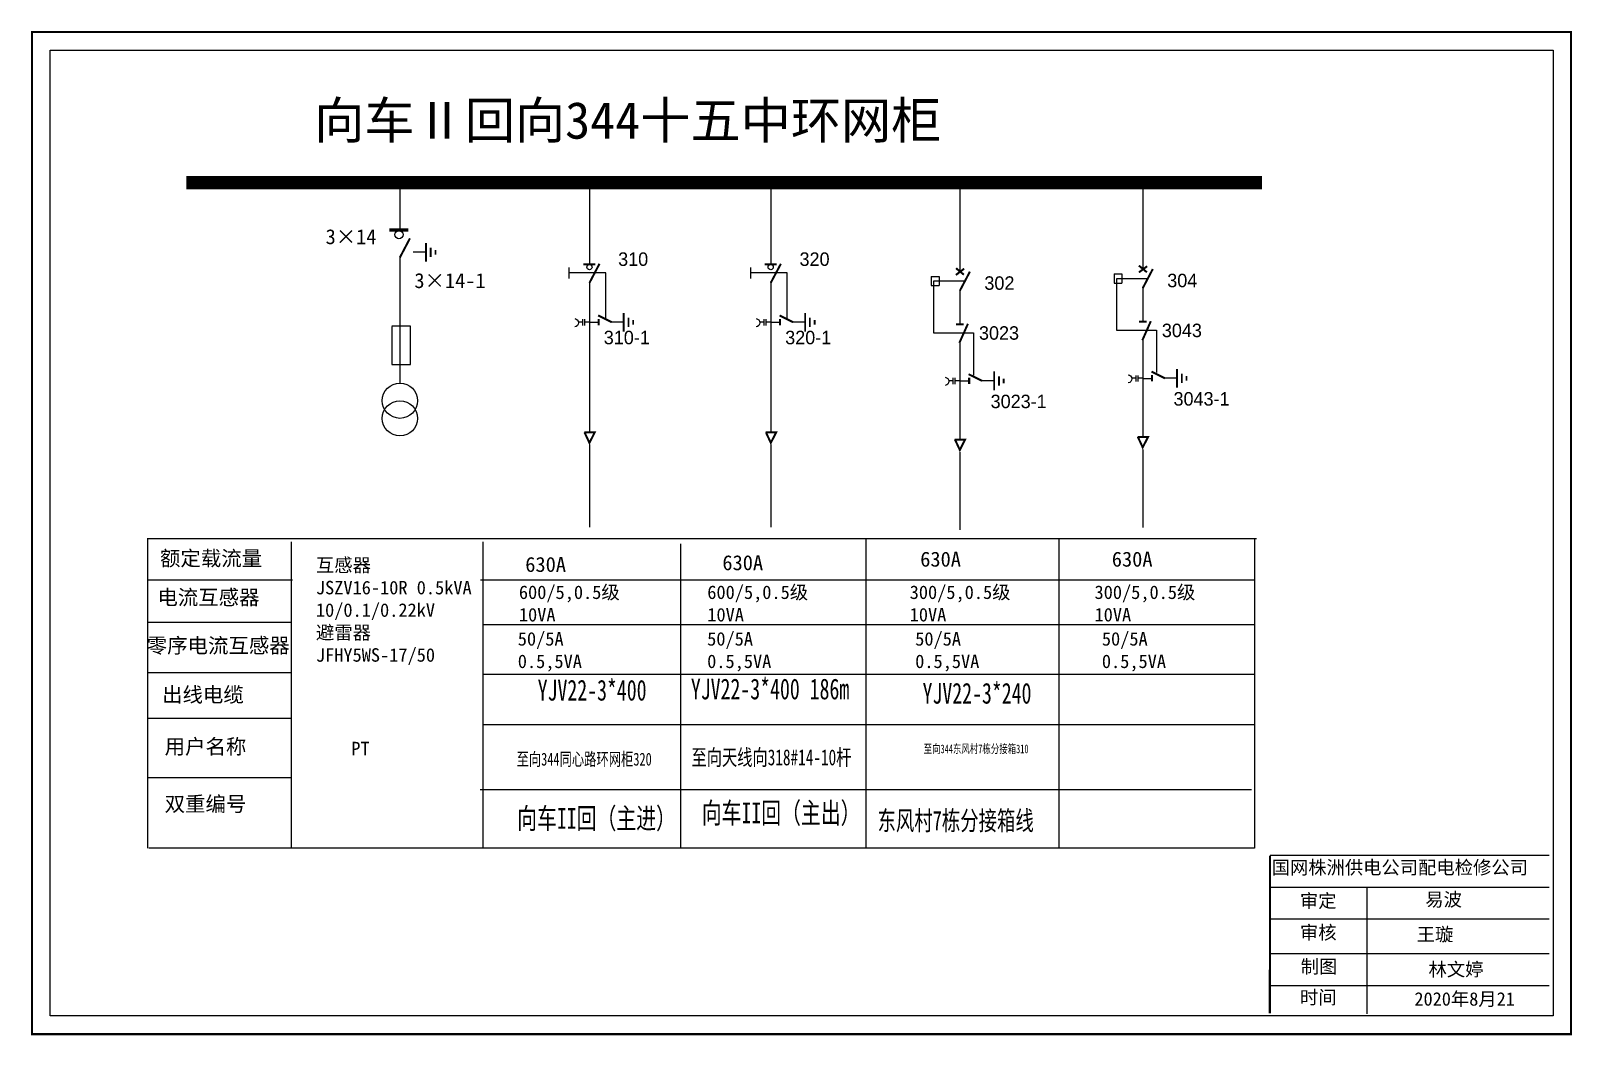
# Model space of a CAD drawing. Extents: x 613 to 1935, y 525 to 1195.
# Drawn here: x 1789.5 to 1915.2, y 1010.5 to 1092.3 of the extents above; entities that cross this region are included whole.
import ezdxf
from ezdxf.enums import TextEntityAlignment as Align

# ---------------------------------------------------------------- set-up
doc = ezdxf.new("R2010")
doc.units = 0
doc.header["$LTSCALE"] = 0.774411
doc.linetypes.add('ACAD_ISO02W100', pattern=[15, 12, -3])
doc.linetypes.add('CENTER', pattern=[50.8, 31.75, -6.35, 6.35, -6.35])
doc.layers.get('0').update_dxf_attribs({"linetype": 'CONTINUOUS'})
doc.layers.add('2', color=2, linetype='CONTINUOUS')
doc.styles.add('HZ', font='')
doc.styles.add('hztxt_txtstyle_0.00_0_0', font='simkai.ttf')
doc.styles.add('hztxt_txtstyle_1.80_0_0', font='', dxfattribs={"height": 1.8, "bigfont": 'hztxt.shx'})
doc.styles.add('hztxt_txtstyle_2.70_0_0', font='simkai.ttf', dxfattribs={"height": 2.7})
doc.styles.add('字体', font='', dxfattribs={"height": 2.5})
doc.styles.get('HZ').set_extended_font_data('SimSun')
doc.styles.get('hztxt_txtstyle_1.80_0_0').set_extended_font_data('hztxt')
doc.styles.get('字体').set_extended_font_data('SimSun')

msp = doc.modelspace()

# ---------------------------------------------------------------- texts
at = {"color": 0, "linetype": 'Continuous', "style": 'hztxt_txtstyle_2.70_0_0'}
for s, p in [('3×14', (1813.54, 1074.95)), ('3×14-1', (1820.78, 1071.37))]:
    msp.add_text(s, height=1.22, dxfattribs=at).set_placement(p)
at = {"color": 0, "style": 'hztxt_txtstyle_1.80_0_0'}
for s, p in [('310', (1837.39, 1073.18)), ('320', (1852.18, 1073.18)), ('302', (1867.25, 1071.23)), ('304', (1882.16, 1071.44)), ('3023', (1866.81, 1067.16)), ('3043', (1881.72, 1067.37)), ('310-1', (1836.22, 1066.79)), ('320-1', (1851.01, 1066.79)), ('3023-1', (1867.76, 1061.58)), ('3043-1', (1882.67, 1061.79))]:
    msp.add_text(s, height=1.098, dxfattribs=at).set_placement(p)
at = {"color": 0, "style": 'HZ', "width": 0.7}
for s, height, p in [('YJV22-3*400', 1.6951, (1830.83, 1037.74)), ('YJV22-3*400 186m', 1.6951, (1843.32, 1037.84)), ('YJV22-3*240', 1.6951, (1862.21, 1037.49)), ('至向344东风村7栋分接箱310', 0.7033, (1862.3, 1033.45)), ('至向344同心路环网柜320', 1.0501, (1829.11, 1032.44)), ('至向天线向318#14-10杆', 1.3022, (1843.37, 1032.46)), ('东风村7栋分接箱线', 1.57, (1858.54, 1027.17))]:
    msp.add_text(s, height=height, dxfattribs=at).set_placement(p)
for s, p in [('向车II回（主进）', (1835.63, 1027.29)), ('向车II回（主出）', (1850.68, 1027.73))]:
    msp.add_text(s, height=1.695, dxfattribs=at).set_placement(p, align=Align.CENTER)
at = {"color": 0, "linetype": 'Continuous', "attachment_point": 1}
for s, insert, char_height, width, style in [('向车Ⅱ回向344十五中环网柜', (1812.61, 1086.55), 3, 85.7498, '字体'), ('{\\fSimSun|b0|i0|c134|p2;额定载流量}', (1800.04, 1049.95), 1.2204, 19.6738, 'hztxt_txtstyle_2.70_0_0'), ('\\A1;{\\fSimSun|b0|i0|c134|p2;互感器\\PJSZV16-10R 0.5kVA\\P10/0.1/0.22kV\\P避雷器\\PJFHY5WS-17/50}', (1812.75, 1049.33), 1.0983, 20.2524, 'hztxt_txtstyle_2.70_0_0'), ('{\\fSimSun|b0|i0|c134|p2;630A}', (1829.82, 1049.45), 1.2204, 19.6738, 'hztxt_txtstyle_2.70_0_0'), ('{\\fSimSun|b0|i0|c134|p2;630A}', (1845.89, 1049.59), 1.2204, 19.6738, 'hztxt_txtstyle_2.70_0_0'), ('{\\fSimSun|b0|i0|c134|p2;630A}', (1862.02, 1049.88), 1.2204, 19.6738, 'hztxt_txtstyle_2.70_0_0'), ('{\\fSimSun|b0|i0|c134|p2;630A}', (1877.64, 1049.88), 1.2204, 19.6738, 'hztxt_txtstyle_2.70_0_0'), ('{\\fSimSun|b0|i0|c134|p2;电流互感器}', (1799.83, 1046.77), 1.2204, 19.6738, 'hztxt_txtstyle_2.70_0_0'), ('\\A1;{\\fSimSun|b0|i0|c134|p2;600/5,0.5级\\P10VA}', (1829.3, 1047.12), 1.0983, 20.2524, 'hztxt_txtstyle_2.70_0_0'), ('\\A1;{\\fSimSun|b0|i0|c134|p2;600/5,0.5级\\P10VA}', (1844.66, 1047.12), 1.0983, 20.2524, 'hztxt_txtstyle_2.70_0_0'), ('\\A1;{\\fSimSun|b0|i0|c134|p2;300/5,0.5级\\P10VA}', (1861.16, 1047.12), 1.0983, 20.2524, 'hztxt_txtstyle_2.70_0_0'), ('\\A1;{\\fSimSun|b0|i0|c134|p2;300/5,0.5级\\P10VA}', (1876.23, 1047.12), 1.0983, 20.2524, 'hztxt_txtstyle_2.70_0_0'), ('{\\fSimSun|b0|i0|c134|p2;零序电流互感器}', (1798.96, 1042.84), 1.2204, 19.6738, 'hztxt_txtstyle_2.70_0_0'), ('{\\fSimSun|b0|i0|c134|p2;50/5A\\P0.5,5VA}', (1829.21, 1043.32), 1.0983, 19.6738, 'hztxt_txtstyle_2.70_0_0'), ('{\\fSimSun|b0|i0|c134|p2;50/5A\\P0.5,5VA}', (1844.65, 1043.32), 1.0983, 19.6738, 'hztxt_txtstyle_2.70_0_0'), ('{\\fSimSun|b0|i0|c134|p2;50/5A\\P0.5,5VA}', (1861.61, 1043.32), 1.0983, 19.6738, 'hztxt_txtstyle_2.70_0_0'), ('{\\fSimSun|b0|i0|c134|p2;50/5A\\P0.5,5VA}', (1876.83, 1043.32), 1.0983, 19.6738, 'hztxt_txtstyle_2.70_0_0'), ('{\\fSimSun|b0|i0|c134|p2;出线电缆}', (1800.21, 1038.83), 1.2204, 19.6738, 'hztxt_txtstyle_2.70_0_0'), ('{\\fSimSun|b0|i0|c134|p2;用户名称}', (1800.42, 1034.6), 1.2204, 19.6738, 'hztxt_txtstyle_2.70_0_0'), ('{\\fSimSun|b0|i0|c134|p2;PT}', (1815.63, 1034.38), 1.1026, 8.5785, 'hztxt_txtstyle_0.00_0_0'), ('{\\fSimSun|b0|i0|c134|p2;双重编号}', (1800.42, 1029.92), 1.2204, 19.6738, 'hztxt_txtstyle_2.70_0_0'), ('国网株洲供电公司配电检修公司', (1890.67, 1024.68), 1.0944, 29.9201, '字体'), ('\\f\uffbfﾬￌﾣﾤ_GB2312|b0|i0|c134|p49;审定', (1892.98, 1021.96), 1.0944, 8.5588, '字体'), ('易波', (1903.2, 1022.07), 1.094, 8.5588, '字体'), ('\\f\uffbfﾬￌﾣﾤ_GB2312|b0|i0|c134|p49;审核', (1892.98, 1019.38), 1.0944, 8.5588, '字体'), ('王璇', (1902.5, 1019.23), 1.094, 8.5588, '字体'), ('\\f\uffbfﾬￌﾣﾤ_GB2312|b0|i0|c134|p49;制图', (1893.04, 1016.6), 1.0944, 8.5588, '字体'), ('林文婷', (1903.46, 1016.37), 1.094, 8.5588, '字体'), ('\\f\uffbfﾬￌﾣﾤ_GB2312|b0|i0|c134|p49;时间', (1892.98, 1014.09), 1.0944, 8.5588, '字体'), ('2020年8月21', (1902.31, 1013.96), 1.094, 16.0081, '字体')]:
    msp.add_mtext(s, dxfattribs=dict(at, insert=insert, char_height=char_height, width=width, style=style))

# ---------------------------------------------------------------- blocks, each defined once
blk = doc.blocks.new('JD')
for points in [[(-2, 0.2), (-2, -0.2), (2, 0.2), (2, -0.2)], [(1, -1.2), (1, -0.8), (-1, -1.2), (-1, -0.8)], [(-0.5, -1.8), (-0.5, -2.2), (0.5, -1.8), (0.5, -2.2)]]:
    blk.add_trace(points)

# ---------------------------------------------------------------- linework, layer by layer
at = {"color": 0}
for p, q in [((1819.58, 1079.77), (1819.58, 1076.15)), ((1835.05, 1080.06), (1835.05, 1073.33)), ((1849.83, 1080.06), (1849.83, 1073.33)), ((1865.25, 1079.75), (1865.25, 1072.69)), ((1880.16, 1079.95), (1880.16, 1072.9)), ((1819.6, 1073.91), (1819.6, 1063.65)), ((1820.68, 1074.32), (1821.71, 1074.32)), ((1862.9, 1072.31), (1863.56, 1072.31)), ((1862.9, 1072.31), (1862.9, 1071.58)), ((1863.56, 1072.31), (1863.56, 1071.58)), ((1877.82, 1072.52), (1878.47, 1072.52)), ((1877.82, 1072.52), (1877.82, 1071.78)), ((1878.47, 1072.52), (1878.47, 1071.78)), ((1835.05, 1071.83), (1835.05, 1059.62)), ((1849.83, 1071.83), (1849.83, 1059.62)), ((1862.9, 1071.58), (1863.56, 1071.58)), ((1865.25, 1071.19), (1865.25, 1068.47)), ((1877.82, 1071.78), (1878.47, 1071.78)), ((1880.16, 1071.4), (1880.16, 1068.68)), ((1835.05, 1068.59), (1835.81, 1068.59)), ((1836.8, 1068.61), (1837.83, 1068.61)), ((1849.83, 1068.59), (1850.59, 1068.59)), ((1851.59, 1068.61), (1852.62, 1068.61)), ((1865.25, 1067.11), (1865.25, 1059.07)), ((1880.16, 1067.31), (1880.16, 1059.28)), ((1865.25, 1063.81), (1866.01, 1063.81)), ((1867, 1063.83), (1868.03, 1063.83)), ((1880.16, 1064.01), (1880.92, 1064.01)), ((1881.91, 1064.04), (1882.95, 1064.04)), ((1810.84, 1047.56), (1799.07, 1047.56)), ((1810.8, 1044.1), (1799.02, 1044.1)), ((1810.8, 1040.01), (1799.02, 1040.01)), ((1810.75, 1036.28), (1798.98, 1036.28)), ((1810.8, 1031.43), (1799.02, 1031.43))]:
    msp.add_line(p, q, dxfattribs=at)
at = {"color": 0, "linetype": 'ACAD_ISO02W100'}
for p, q in [((1865.58, 1071.93), (1863.11, 1071.93)), ((1863.11, 1071.93), (1863.11, 1067.73)), ((1880.49, 1072.13), (1878.03, 1072.13)), ((1878.03, 1072.13), (1878.03, 1067.94)), ((1863.11, 1067.73), (1866.36, 1067.73)), ((1866.36, 1067.73), (1866.36, 1064.28)), ((1878.03, 1067.94), (1881.28, 1067.94)), ((1881.28, 1067.94), (1881.28, 1064.49))]:
    msp.add_line(p, q, dxfattribs=at)
at = {"color": 0, "linetype": 'CENTER'}
for p, q in [((1835.05, 1058.63), (1835.05, 1051.88)), ((1849.84, 1058.63), (1849.84, 1051.88)), ((1880.16, 1058.2), (1880.16, 1051.86)), ((1865.25, 1057.99), (1865.25, 1051.65))]:
    msp.add_line(p, q, dxfattribs=at)
at = {"color": 0, "linetype": 'Continuous'}
for p, q in [((1799, 1050.95), (1889.44, 1050.95)), ((1799.05, 1025.71), (1799.05, 1050.95)), ((1810.74, 1050.68), (1810.74, 1025.72)), ((1826.37, 1050.68), (1826.37, 1025.72)), ((1857.59, 1050.9), (1857.59, 1025.72)), ((1873.32, 1050.9), (1873.32, 1025.72)), ((1889.26, 1050.88), (1889.26, 1025.7)), ((1842.47, 1050.51), (1842.47, 1025.73)), ((1826.18, 1047.58), (1889.26, 1047.58)), ((1826.37, 1043.95), (1889.26, 1043.95)), ((1826.37, 1039.9), (1889.26, 1039.9)), ((1826.37, 1035.8), (1889.26, 1035.8)), ((1826.14, 1030.48), (1889.04, 1030.48)), ((1889.26, 1025.71), (1799.13, 1025.71)), ((1890.54, 1025.13), (1913.29, 1025.13)), ((1890.54, 1022.53), (1913.29, 1022.53)), ((1898.44, 1022.51), (1898.44, 1012.19)), ((1890.54, 1019.94), (1913.29, 1019.94)), ((1890.54, 1017.11), (1913.29, 1017.11)), ((1890.54, 1014.52), (1913.29, 1014.52))]:
    msp.add_line(p, q, dxfattribs=at)
at = {"color": 0, "linetype": 'Continuous', "const_width": 0.182}
msp.add_lwpolyline([(1789.6, 1092.25), (1915.08, 1092.25), (1915.08, 1010.55), (1789.6, 1010.55)], close=True, dxfattribs=at)
at = {"color": 0, "linetype": 'Continuous'}
msp.add_lwpolyline([(1791.08, 1090.78), (1913.61, 1090.78), (1913.61, 1012.03), (1791.08, 1012.03)], close=True, dxfattribs=at)
at = {"color": 0}
for points, const_width in [([(1802.2, 1079.97), (1889.88, 1079.97)], 1.1), ([(1818.75, 1076.1), (1820.29, 1076.1)], 0.261), ([(1819.6, 1073.87), (1820.42, 1075.43)], 0.165), ([(1834.56, 1073.31), (1835.53, 1073.31)], 0.165), ([(1835.05, 1071.79), (1835.87, 1073.35)], 0.165), ([(1849.35, 1073.31), (1850.32, 1073.31)], 0.165), ([(1849.83, 1071.79), (1850.66, 1073.35)], 0.165), ([(1879.85, 1072.65), (1880.52, 1073.15)], 0.165), ([(1879.85, 1073.2), (1880.5, 1072.66)], 0.165), ([(1864.93, 1072.44), (1865.6, 1072.95)], 0.165), ([(1864.94, 1072.99), (1865.58, 1072.46)], 0.165), ([(1865.25, 1071.15), (1866.07, 1072.71)], 0.165), ([(1880.16, 1071.36), (1880.98, 1072.92)], 0.165), ([(1835.76, 1069.14), (1836.86, 1068.59)], 0.165), ([(1835.81, 1068.84), (1835.81, 1068.34)], 0.165), ([(1850.55, 1069.14), (1851.65, 1068.59)], 0.165), ([(1850.59, 1068.84), (1850.59, 1068.34)], 0.165), ([(1864.95, 1068.42), (1865.56, 1068.42)], 0.165), ([(1865.21, 1066.9), (1865.91, 1068.46)], 0.165), ([(1879.86, 1068.63), (1880.47, 1068.63)], 0.165), ([(1880.13, 1067.11), (1880.82, 1068.67)], 0.165), ([(1865.96, 1064.35), (1867.06, 1063.81)], 0.165), ([(1880.88, 1064.56), (1881.98, 1064.01)], 0.165), ([(1866.01, 1064.06), (1866.01, 1063.55)], 0.165), ([(1880.92, 1064.27), (1880.92, 1063.76)], 0.165), ([(1834.64, 1059.6), (1835.48, 1059.6), (1835.05, 1058.75), (1834.65, 1059.61)], 0.165), ([(1849.43, 1059.6), (1850.27, 1059.6), (1849.84, 1058.75), (1849.44, 1059.61)], 0.165), ([(1864.84, 1059.02), (1865.68, 1059.02), (1865.25, 1058.17), (1864.85, 1059.03)], 0.165), ([(1879.75, 1059.23), (1880.59, 1059.23), (1880.16, 1058.38), (1879.76, 1059.24)], 0.165)]:
    msp.add_lwpolyline(points, dxfattribs=dict(at, const_width=const_width))
for points in [[(1833.38, 1073.06), (1833.38, 1072.14)], [(1848.17, 1073.06), (1848.17, 1072.14)], [(1818.94, 1068.23), (1818.94, 1065.15), (1820.47, 1065.15), (1820.47, 1068.26), (1818.94, 1068.26)], [(1834.49, 1068.6), (1834.14, 1068.6)], [(1834.49, 1068.83), (1834.49, 1068.33)], [(1834.65, 1068.83), (1834.65, 1068.33)], [(1835.04, 1068.6), (1834.65, 1068.6)], [(1849.28, 1068.6), (1848.93, 1068.6)], [(1849.28, 1068.83), (1849.28, 1068.33)], [(1849.43, 1068.83), (1849.43, 1068.33)], [(1849.83, 1068.6), (1849.43, 1068.6)], [(1864.69, 1063.81), (1864.35, 1063.81)], [(1864.69, 1064.05), (1864.69, 1063.54)], [(1864.85, 1064.05), (1864.85, 1063.54)], [(1865.25, 1063.81), (1864.85, 1063.81)], [(1879.61, 1064.02), (1879.26, 1064.02)], [(1879.61, 1064.25), (1879.61, 1063.75)], [(1879.76, 1064.25), (1879.76, 1063.75)], [(1880.16, 1064.02), (1879.76, 1064.02)]]:
    msp.add_lwpolyline(points, dxfattribs=at)
at = {"color": 0, "linetype": 'ACAD_ISO02W100'}
for points in [[(1836.4, 1068.85), (1836.4, 1072.6), (1833.38, 1072.6)], [(1851.18, 1068.85), (1851.18, 1072.6), (1848.17, 1072.6)]]:
    msp.add_lwpolyline(points, dxfattribs=at)
at = {"color": 0}
for points in [[(1833.85, 1068.88, -0.877934), (1833.86, 1068.21)], [(1848.64, 1068.88, -0.877934), (1848.65, 1068.21)], [(1864.05, 1064.1, -0.877934), (1864.06, 1063.43)], [(1878.96, 1064.31, -0.877934), (1878.98, 1063.64)]]:
    msp.add_lwpolyline(points, format="xyb", dxfattribs=at)
at = {"color": 0, "linetype": 'Continuous', "const_width": 0.182}
msp.add_lwpolyline([(1890.54, 1025.09), (1890.53, 1012.23)], dxfattribs=at)
at = {"color": 0}
for centre, radius in [((1819.52, 1075.73), 0.335), ((1835.05, 1073.08), 0.211), ((1849.83, 1073.08), 0.211)]:
    msp.add_circle(centre, radius, dxfattribs=at)
at = {"layer": '2', "color": 0}
for centre in [(1819.6, 1062.19), (1819.6, 1060.75)]:
    msp.add_circle(centre, 1.44, dxfattribs=at)

# ---------------------------------------------------------------- block references
at = {"color": 0, "xscale": 0.3844120780054254, "yscale": 0.3844120780054254, "zscale": 0.3844120780054647, "rotation": 90}
for p in [(1821.73, 1074.29), (1837.85, 1068.58), (1852.64, 1068.58), (1868.05, 1063.8), (1882.96, 1064.01)]:
    msp.add_blockref('JD', p, dxfattribs=at)

msp.set_redraw_order([(e.dxf.handle, doc.entitydb.next_handle()) for e in msp.query("TEXT MTEXT ATTDEF DIMENSION ARC_DIMENSION")])  # texts and dimensions are drawn at this point

doc.saveas('drawing.dxf')
